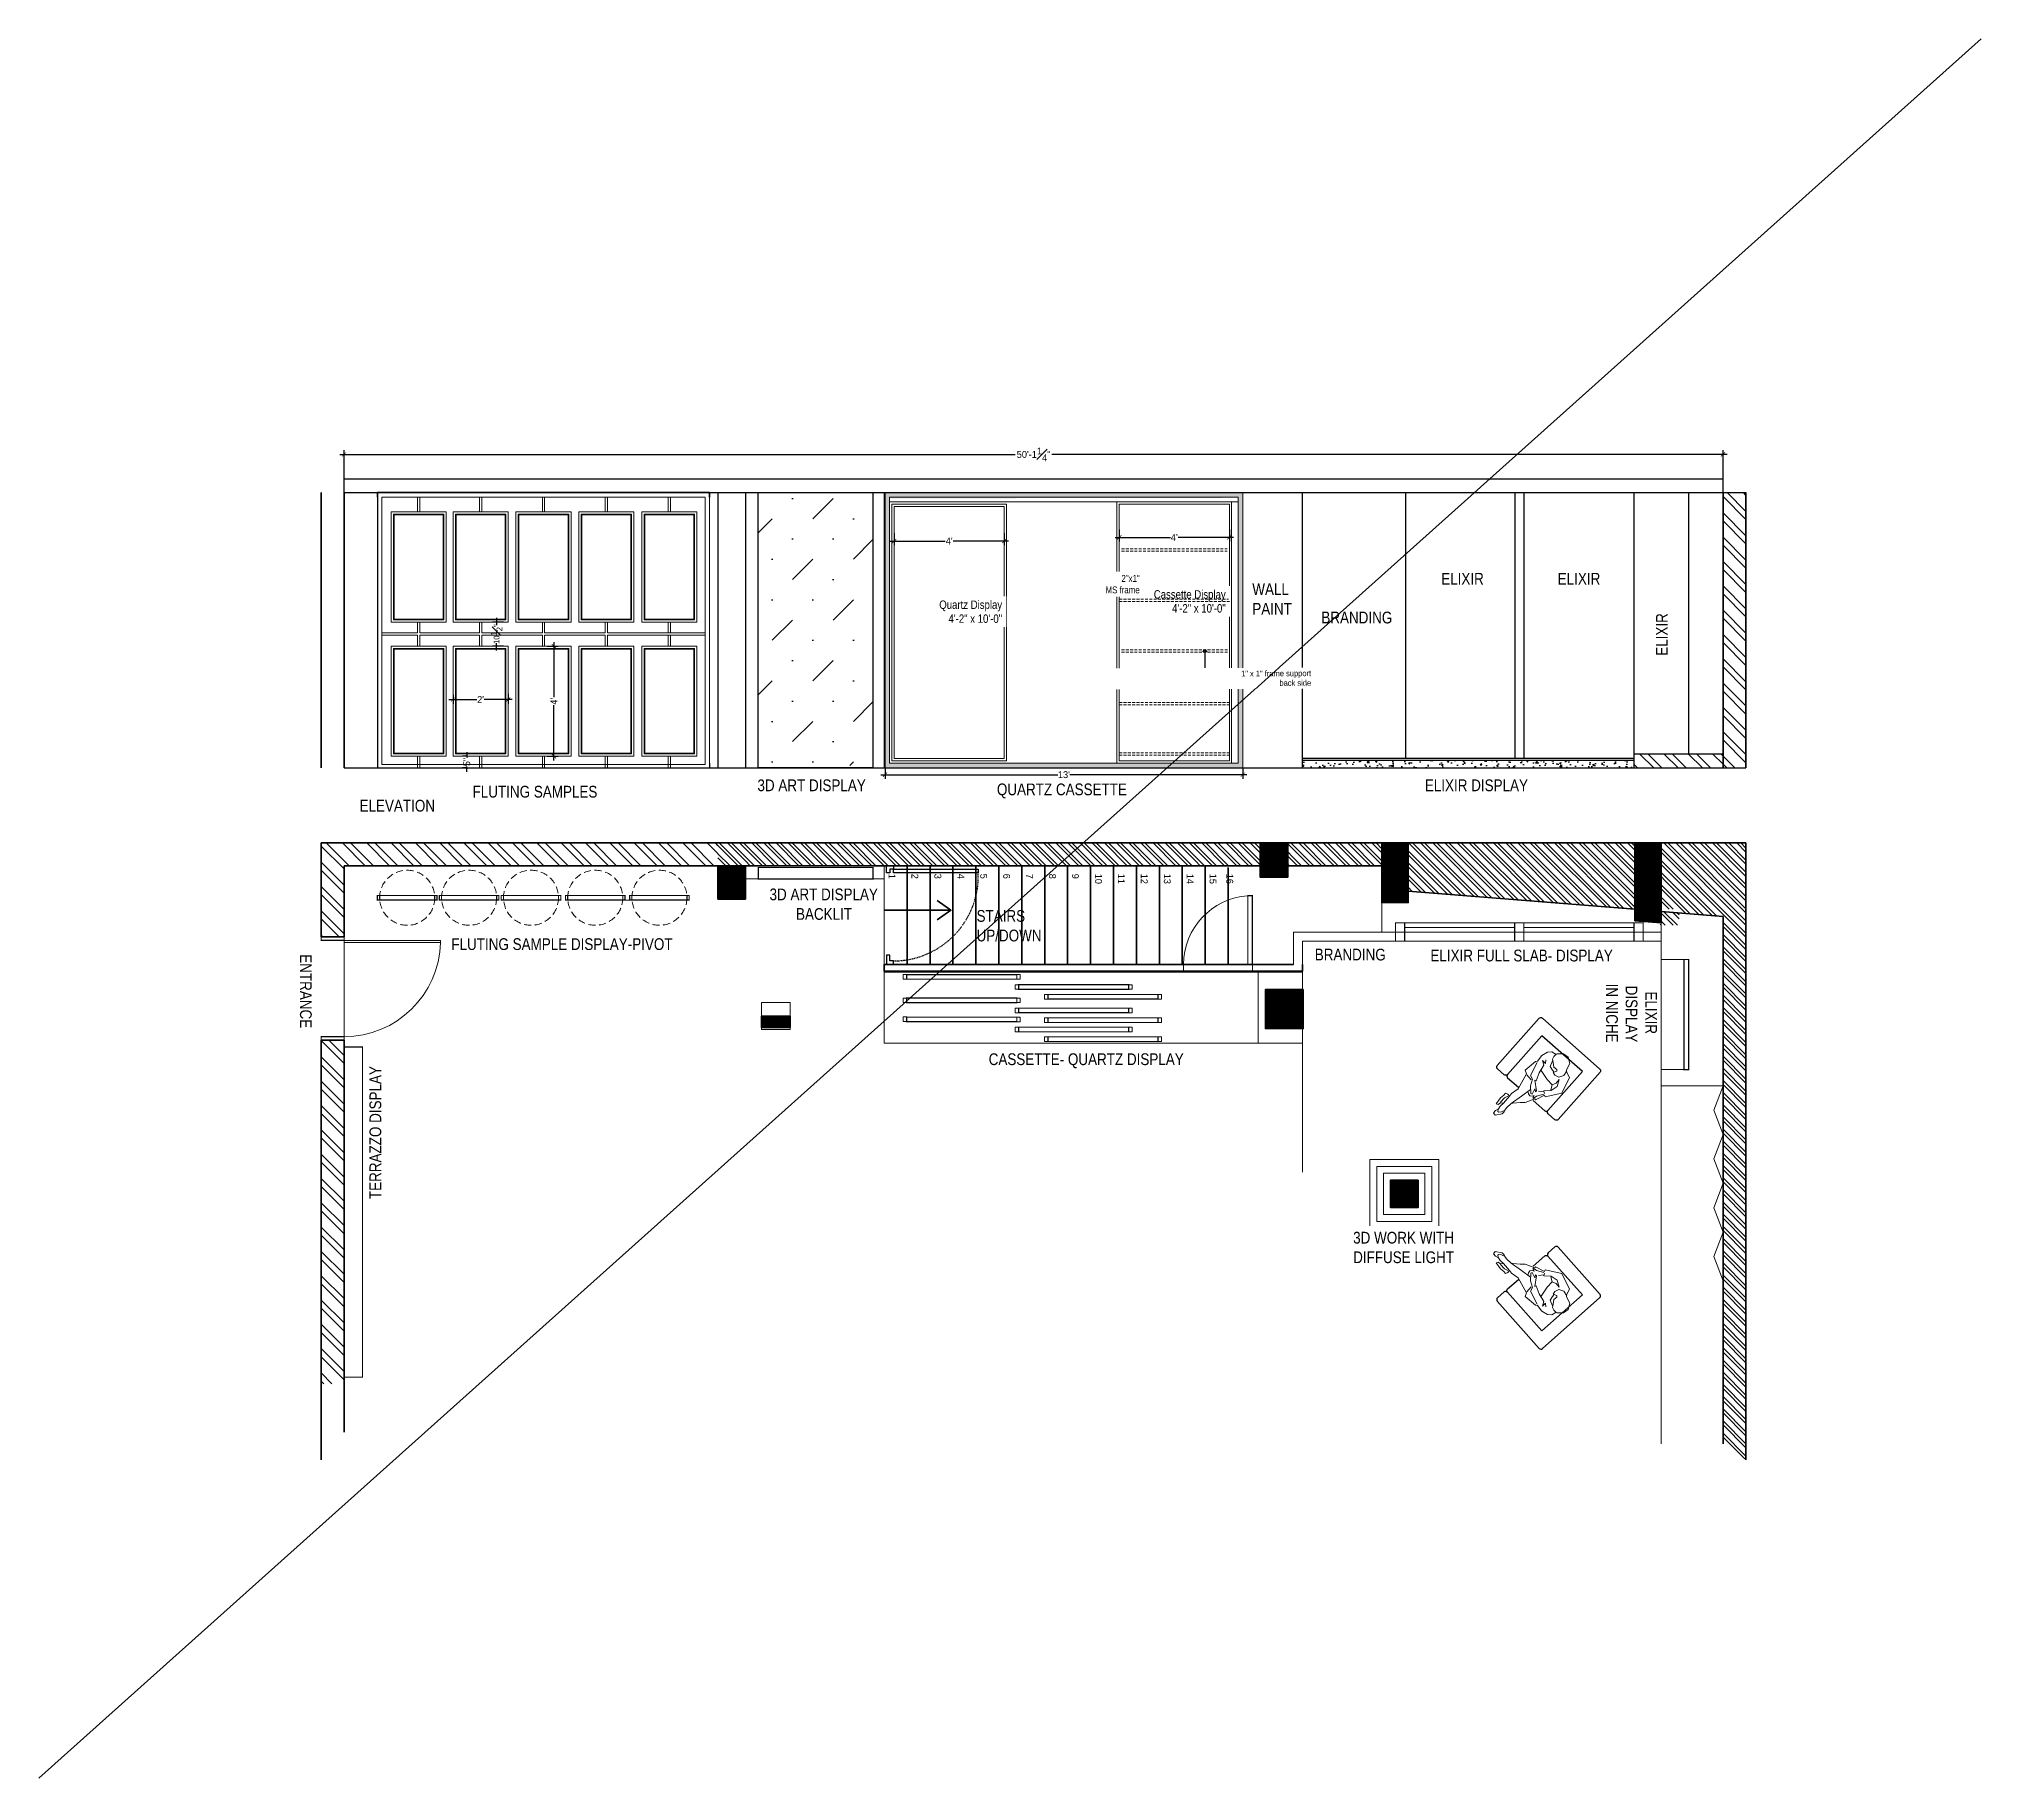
# Model space of a CAD drawing. Header units: inches. Extents: x -109431 to 29005, y -34715 to -1756.
# Drawn here: x -48730 to -47883, y -12367 to -11608 of the extents above; entities that cross this region are included whole.
import ezdxf
from ezdxf.lldxf.tags import DXFTag

# ---------------------------------------------------------------- set-up
doc = ezdxf.new("R2010")
doc.units = ezdxf.units.IN
doc.header["$LTSCALE"] = 0.05
doc.header["$MEASUREMENT"] = 0
doc.header["$PDMODE"] = 3
doc.header["$PDSIZE"] = -4
for name, pattern in [('A2-XREF-115_FURN$0$HIDDEN', [0.375, 0.25, -0.125]), ('ACAD_ISO03W100', [30, 12, -18]), ('DASHED2', [0.375, 0.25, -0.125])]:
    doc.linetypes.add(name, pattern=pattern)
doc.layers.get('Defpoints').update_dxf_attribs({"linetype": 'DASHED2'})
for name, color, linetype, lineweight in [('A-PEOPLE', 12, 'Continuous', 20), ('FURNITURE', 1, 'Continuous', 18), ('hatch', 7, 'Continuous', 25), ('WALL', 7, 'Continuous', 35)]:
    doc.layers.add(name, color=color, linetype=linetype, lineweight=lineweight)
for name, color, linetype in [('Column', 6, 'Continuous'), ('Dim', 4, 'Continuous'), ('Door', 3, 'Continuous'), ('Eleavtion', 11, 'Continuous'), ('Flooring Layout', 7, 'Continuous'), ('Furniture text & dimension', 7, 'Continuous'), ('text', 4, 'Continuous')]:
    doc.layers.add(name, color=color, linetype=linetype)
doc.styles.add('2MMOF1-4', font='ARIALN.TTF', dxfattribs={"height": 3.648})
doc.styles.add('4MMOF3-8', font='ARIALN.TTF', dxfattribs={"height": 5.12})
doc.styles.add('9-128OF1-4', font='ARIALN.TTF', dxfattribs={"height": 3.0792})
doc.styles.get("Standard").update_dxf_attribs({"font": 'stylu.ttf', "height": 6})
doc.styles.add('style2', font='stylu.ttf')
tags = doc.linetypes.add('A2-XREF-115_FURN$0$DASHED', pattern=[0.75, 0.5, -0.25]).pattern_tags.tags
tags[6:7] = [DXFTag(74, 4), DXFTag(75, 0), DXFTag(340, '0'), DXFTag(46, 1.0), DXFTag(50, 0.0), DXFTag(44, 0.0), DXFTag(45, 0.0)]
tags[4:5] = [DXFTag(74, 4), DXFTag(75, 0), DXFTag(340, '0'), DXFTag(46, 1.0), DXFTag(50, 0.0), DXFTag(44, 0.0), DXFTag(45, 0.0)]
doc.dimstyles.new('DIM 1-4', dxfattribs={"dimtxt": 3.0792, "dimasz": 1.82, "dimexe": 1.82, "dimexo": 0, "dimgap": 0.09, "dimtad": 0, "dimzin": 0, "dimdsep": 46, "dimlunit": 4, "dimtxsty": '9-128OF1-4', "dimblk": 'ARCHTICK', "dimcen": 1.8125, "dimdle": 1.82, "dimclrd": 8, "dimclre": 8, "dimadec": 0, "dimazin": 0, "dimtfac": 1, "dimtofl": 0, "dimtmove": 0, "dimatfit": 3, "dimldrblk": 'OPEN90', "dimfxl": 1, "dimtolj": 1, "dimtzin": 0, "dimlwd": -1, "dimarcsym": 0})
doc.dimstyles.new('STANDARD$0', dxfattribs={"dimscale": 0, "dimtxt": 4, "dimasz": 0.5, "dimexe": 0, "dimexo": 0, "dimgap": 0, "dimtad": 0, "dimzin": 0, "dimdsep": 46, "dimlunit": 4, "dimtxsty": 'Standard', "dimblk": 'ARCHTICK', "dimcen": 0.09375, "dimclrd": 256, "dimclre": 8, "dimclrt": 7, "dimadec": 0, "dimazin": 0, "dimtfac": 1, "dimtofl": 0, "dimtmove": 1, "dimatfit": 3, "dimldrblk": 'OBLIQUE', "dimfxl": 0.1875, "dimtolj": 1, "dimtzin": 0, "dimlwd": -1, "dimlwe": -1, "dimarcsym": 0})
pattern_1 = [(315, (-44216.4232, 72304.417), (2.65165043, 2.65165043), []), (315, (-44216.4232, 72302.6493), (2.65165043, 2.65165043), [])]
pattern_2 = [(315, (6236.23921, 0), (0.08838834765, 0.08838834765), [])]
pattern_3 = [(315, (-44216.42323, 72304.41709), (0.08838834765, 0.08838834765), [])]

msp = doc.modelspace()

# ---------------------------------------------------------------- texts
at = {"layer": 'Dim', "ltscale": 0.25, "char_height": 3, "attachment_point": 1, "rotation": 270}
for s, insert in [('1 ', (-48356.57379, -11972.32825)), ('2 ', (-48346.57379, -11972.32825)), ('3 ', (-48336.57379, -11972.32825)), ('4 ', (-48326.51777, -11972.32825)), ('5 ', (-48316.57379, -11972.32825)), ('6 ', (-48306.57379, -11972.32825)), ('7 ', (-48296.57379, -11972.32825)), ('8 ', (-48286.57379, -11972.32825)), ('9 ', (-48276.57379, -11972.32825)), ('10 ', (-48266.51777, -11972.32825)), ('11 ', (-48256.57379, -11972.32825)), ('12 ', (-48246.57379, -11972.32825)), ('13 ', (-48236.51777, -11972.32825)), ('14 ', (-48226.57379, -11972.32825)), ('15', (-48216.57379, -11972.32825)), ('16', (-48209.2851, -11972.32825))]:
    msp.add_mtext_dynamic_manual_height_columns(s, width=44, gutter_width=1, heights=[0], dxfattribs=dict(at, insert=insert))
at = {"layer": 'text', "ltscale": 50, "char_height": 5.12, "attachment_point": 4, "style": '4MMOF3-8'}
for s, insert in [('WALL\\PPAINT', (-48200.95366, -11852.52808)), ('ELIXIR', (-48118.58874, -11843.69693)), ('ELIXIR', (-48067.76881, -11843.69693)), ('BRANDING', (-48170.83888, -11860.64054)), ('3D ART DISPLAY', (-48416.73953, -11933.81288)), ('QUARTZ CASSETTE ', (-48312.31926, -11936.25276)), ('ELIXIR DISPLAY', (-48125.71454, -11933.81288)), ('ELEVATION', (-48590.24732, -11942.69304)), ('FLUTING SAMPLES', (-48540.95704, -11936.59657)), ('FLUTING SAMPLE DISPLAY-PIVOT', (-48550.20941, -12003.06899)), ('ELIXIR FULL SLAB- DISPLAY', (-48123.2923, -12008.04385)), ('CASSETTE- QUARTZ DISPLAY', (-48315.89064, -12053.92368))]:
    msp.add_mtext_dynamic_manual_height_columns(s, width=127.679357, gutter_width=15.396, heights=[0], dxfattribs=dict(at, insert=insert))
at = {"layer": 'text', "ltscale": 50, "insert": (-48022.35013, -11877.30158), "char_height": 5.12, "attachment_point": 4, "rotation": 90, "style": '4MMOF3-8'}
msp.add_mtext_dynamic_manual_height_columns('ELIXIR', width=127.679357, gutter_width=15.396, heights=[0], dxfattribs=at)
at = {"layer": 'text', "ltscale": 50, "char_height": 5.12, "width": 66.2810962, "attachment_point": 4, "style": '4MMOF3-8'}
for s, insert in [('\\pi9.65176;3D ART DISPLAY \\P\\pi21.18922;BACKLIT', (-48421.11276, -11985.64795)), ('STAIRS\\PUP/DOWN', (-48321.19237, -11995.0461))]:
    msp.add_mtext(s, dxfattribs=dict(at, insert=insert))
at = {"layer": 'text', "ltscale": 50, "char_height": 5.12, "attachment_point": 4, "style": '4MMOF3-8'}
for s, insert, width, rotation in [('\\pi43.54286;ELIXIR\\P\\pi39.38155; DISPLAY \\P\\pi40.12894;IN NICHE', (-48035.61154, -11980.1279), 105.1209635, 270), ('TERRAZZO DISPLAY', (-48583.30944, -12114.22274), 66.2810962, 90)]:
    msp.add_mtext(s, dxfattribs=dict(at, insert=insert, width=width, rotation=rotation))

# ---------------------------------------------------------------- blocks, each defined once
blk = doc.blocks.new('_ArchTick')
at = {"color": 0, "const_width": 0.15}
blk.add_lwpolyline([(-0.5, -0.5), (0.5, 0.5)], dxfattribs=at)
blk = doc.blocks.new('A$C9f012d1b')
at = {"layer": 'A-PEOPLE', "color": 1, "lineweight": 0}
blk.add_lwpolyline([(736, 178), (755, 204), (786, 212), (795, 233), (715, 244), (669, 233), (639, 235), (631, 208), (637, 180), (597, 183), (509, 162), (437, 176), (326, 204), (305, 239), (156, 220), (137, 204), (59, 210), (-10, 187), (-44, 153), (-53, 99), (-65, 96), (-111, 42), (-120, -21), (-78, -82), (0, -99), (15, -116), (40, -183), (227, -232), (378, -120), (370, -103), (473, -63), (471, -51), (572, 4), (610, 46), (667, 101), (683, 113), (755, 119), (784, 115), (805, 109), (837, 111), (900, 159), (892, 191), (858, 191), (822, 178), (786, 183)], close=True, dxfattribs=at)
for points in [[(4, -108), (65, -120), (116, -91), (128, -40), (118, -7), (80, -30), (67, -19), (67, 25), (36, 65), (11, 94), (-19, 103), (-44, 101)], [(25, 82), (90, 61), (105, 14), (107, -11)], [(69, 145), (101, 122), (95, 168), (126, 122), (225, 105), (313, 71), (318, 86), (395, -5), (408, -2), (387, 23), (452, 6), (458, 23), (395, 80), (326, 115), (309, 157), (151, 197)], [(189, 107), (221, -11), (229, -91), (185, -110), (132, -110), (204, -145), (282, -122), (339, -68), (355, -91)], [(330, 193), (343, 120)], [(465, 56), (477, 40), (484, 12), (467, -9), (450, -21), (477, -26), (482, -34), (437, -45), (368, -91)], [(427, 54), (547, 82), (683, 113)], [(637, 180), (736, 178)], [(646, 193), (686, 210), (749, 210)], [(829, 174), (847, 164), (847, 151), (824, 132), (784, 111)], [(229, -91), (280, -118)], [(345, -74), (381, -23)]]:
    blk.add_lwpolyline(points, dxfattribs=at)
blk = doc.blocks.new('*D405')
at = {"layer": 'Defpoints', "color": 0, "ltscale": 50, "transparency": 16777216}
for p in [(-48549.47, -11894.35), (-48525.47, -11893.85), (-48525.47, -11896.35)]:
    blk.add_point(p, dxfattribs=at)
at = {"layer": 'Furniture text & dimension', "color": 8, "ltscale": 50, "transparency": 16777216}
for p, q in [((-48551.29, -11896.35), (-48539.04, -11896.35)), ((-48523.65, -11896.35), (-48535.9, -11896.35))]:
    blk.add_line(p, q, dxfattribs=at)
at = {"layer": 'Furniture text & dimension', "color": 8, "lineweight": -2, "ltscale": 50, "transparency": 16777216}
for p, q in [((-48549.47, -11894.35), (-48549.47, -11898.17)), ((-48525.47, -11893.85), (-48525.47, -11898.17))]:
    blk.add_line(p, q, dxfattribs=at)
at = {"layer": 'Furniture text & dimension', "color": 8, "ltscale": 50, "transparency": 16777216, "xscale": 1.82, "yscale": 1.82, "zscale": 1.82, "rotation": 180}
blk.add_blockref('_ArchTick', (-48549.47, -11896.35), dxfattribs=at)
at = {"layer": 'Furniture text & dimension', "color": 8, "ltscale": 50, "transparency": 16777216, "xscale": 1.82, "yscale": 1.82, "zscale": 1.82}
blk.add_blockref('_ArchTick', (-48525.47, -11896.35), dxfattribs=at)
at = {"layer": 'Furniture text & dimension', "color": 0, "lineweight": 15, "ltscale": 50, "transparency": 16777216, "insert": (-48537.47, -11896.35), "char_height": 3, "attachment_point": 5, "style": 'style2'}
blk.add_mtext("\\A1;2'", dxfattribs=at)
blk = doc.blocks.new('_Open90')
at = {"color": 0, "linetype": 'ByBlock', "lineweight": -2}
for p, q in [((0, 0), (-1, 0)), ((-0.5, 0.5), (0, 0)), ((0, 0), (-0.5, -0.5))]:
    blk.add_line(p, q, dxfattribs=at)
blk = doc.blocks.new('*D406')
at = {"layer": 'Defpoints', "color": 0, "ltscale": 50, "transparency": 16777216}
for p in [(-48527.49, -11862.57), (-48530.49, -11873.12), (-48527.49, -11873.12)]:
    blk.add_point(p, dxfattribs=at)
at = {"layer": 'Furniture text & dimension', "color": 8, "lineweight": -2, "ltscale": 50, "transparency": 16777216}
for p, q in [((-48527.49, -11862.57), (-48532.31, -11862.57)), ((-48527.49, -11873.12), (-48532.31, -11873.12))]:
    blk.add_line(p, q, dxfattribs=at)
at = {"layer": 'Furniture text & dimension', "color": 8, "ltscale": 50, "transparency": 16777216}
for p, q in [((-48530.49, -11860.75), (-48530.49, -11863.89)), ((-48530.49, -11874.94), (-48530.49, -11871.8))]:
    blk.add_line(p, q, dxfattribs=at)
at = {"layer": 'Furniture text & dimension', "color": 8, "ltscale": 50, "transparency": 16777216, "xscale": 0.5, "yscale": 0.5, "zscale": 0.5}
for p, rotation in [((-48530.49, -11862.57), 90), ((-48530.49, -11873.12), 270)]:
    blk.add_blockref('_ArchTick', p, dxfattribs=dict(at, rotation=rotation))
at = {"layer": 'Furniture text & dimension', "color": 0, "lineweight": 15, "ltscale": 50, "transparency": 16777216, "insert": (-48530.49, -11867.85), "char_height": 3, "attachment_point": 5, "rotation": 90, "style": 'style2'}
blk.add_mtext('\\A1;{\\H0.83333x;10{\\H1x;\\S1#2;}"}', dxfattribs=at)
blk = doc.blocks.new('*D407')
at = {"layer": 'Defpoints', "color": 0, "ltscale": 50, "transparency": 16777216}
for p in [(-48508.49, -11873.12), (-48508.49, -11921.12), (-48505.49, -11921.12)]:
    blk.add_point(p, dxfattribs=at)
at = {"layer": 'Furniture text & dimension', "color": 8, "lineweight": -2, "ltscale": 50, "transparency": 16777216}
for p, q in [((-48508.49, -11873.12), (-48503.67, -11873.12)), ((-48508.49, -11921.12), (-48503.67, -11921.12))]:
    blk.add_line(p, q, dxfattribs=at)
at = {"layer": 'Furniture text & dimension', "color": 8, "ltscale": 50, "transparency": 16777216}
for p, q in [((-48505.49, -11871.3), (-48505.49, -11895.4)), ((-48505.49, -11922.94), (-48505.49, -11898.83))]:
    blk.add_line(p, q, dxfattribs=at)
at = {"layer": 'Furniture text & dimension', "color": 8, "ltscale": 50, "transparency": 16777216, "xscale": 1.82, "yscale": 1.82, "zscale": 1.82}
for p, rotation in [((-48505.49, -11873.12), 90), ((-48505.49, -11921.12), 270)]:
    blk.add_blockref('_ArchTick', p, dxfattribs=dict(at, rotation=rotation))
at = {"layer": 'Furniture text & dimension', "color": 0, "lineweight": 15, "ltscale": 50, "transparency": 16777216, "insert": (-48505.49, -11897.12), "char_height": 3, "attachment_point": 5, "rotation": 90, "style": 'style2'}
blk.add_mtext("\\A1;4'", dxfattribs=at)
blk = doc.blocks.new('*D408')
at = {"layer": 'Defpoints', "color": 0, "ltscale": 50, "transparency": 16777216}
for p in [(-48543.49, -11921.12), (-48543.49, -11926.1), (-48543.49, -11926.1)]:
    blk.add_point(p, dxfattribs=at)
at = {"layer": 'Furniture text & dimension', "color": 8, "lineweight": -2, "ltscale": 50, "transparency": 16777216}
for p, q in [((-48543.49, -11921.12), (-48545.31, -11921.12)), ((-48543.49, -11926.1), (-48545.31, -11926.1))]:
    blk.add_line(p, q, dxfattribs=at)
at = {"layer": 'Furniture text & dimension', "color": 8, "ltscale": 50, "transparency": 16777216}
for p, q in [((-48543.49, -11919.3), (-48543.49, -11921.71)), ((-48543.49, -11927.92), (-48543.49, -11925.5))]:
    blk.add_line(p, q, dxfattribs=at)
for p, rotation in [((-48543.49, -11921.12), 90), ((-48543.49, -11926.1), 270)]:
    blk.add_blockref('_ArchTick', p, dxfattribs=dict(at, rotation=rotation))
at = {"layer": 'Furniture text & dimension', "color": 0, "lineweight": 15, "ltscale": 50, "transparency": 16777216, "insert": (-48543.49, -11923.61), "char_height": 3, "attachment_point": 5, "rotation": 90, "style": 'style2'}
blk.add_mtext('\\A1;5"', dxfattribs=at)
blk = doc.blocks.new('*D410')
at = {"layer": 'Defpoints', "color": 0, "ltscale": 50, "transparency": 16777216}
for p in [(-48357.11, -11823.76), (-48357.11, -11827.26), (-48309.11, -11823.76)]:
    blk.add_point(p, dxfattribs=at)
at = {"layer": 'Furniture text & dimension', "color": 8, "ltscale": 50, "transparency": 16777216}
for p, q in [((-48358.93, -11827.26), (-48334.83, -11827.26)), ((-48307.29, -11827.26), (-48331.39, -11827.26))]:
    blk.add_line(p, q, dxfattribs=at)
at = {"layer": 'Furniture text & dimension', "color": 8, "lineweight": -2, "ltscale": 50, "transparency": 16777216}
for p, q in [((-48357.11, -11823.76), (-48357.11, -11829.08)), ((-48309.11, -11823.76), (-48309.11, -11829.08))]:
    blk.add_line(p, q, dxfattribs=at)
at = {"layer": 'Furniture text & dimension', "color": 8, "ltscale": 50, "transparency": 16777216, "xscale": 1.82, "yscale": 1.82, "zscale": 1.82, "rotation": 180}
blk.add_blockref('_ArchTick', (-48357.11, -11827.26), dxfattribs=at)
at = {"layer": 'Furniture text & dimension', "color": 8, "ltscale": 50, "transparency": 16777216, "xscale": 1.82, "yscale": 1.82, "zscale": 1.82}
blk.add_blockref('_ArchTick', (-48309.11, -11827.26), dxfattribs=at)
at = {"layer": 'Furniture text & dimension', "color": 0, "lineweight": 15, "ltscale": 50, "transparency": 16777216, "insert": (-48333.11, -11827.26), "char_height": 3, "attachment_point": 5, "style": 'style2'}
blk.add_mtext("\\A1;4'", dxfattribs=at)
blk = doc.blocks.new('*D409')
at = {"layer": 'Defpoints', "color": 0, "ltscale": 50, "transparency": 16777216}
for p in [(-48258.96, -11822.17), (-48210.96, -11822.17), (-48258.96, -11825.67)]:
    blk.add_point(p, dxfattribs=at)
at = {"layer": 'Furniture text & dimension', "color": 8, "lineweight": -2, "ltscale": 50, "transparency": 16777216}
for p, q in [((-48258.96, -11822.17), (-48258.96, -11827.49)), ((-48210.96, -11822.17), (-48210.96, -11827.49))]:
    blk.add_line(p, q, dxfattribs=at)
at = {"layer": 'Furniture text & dimension', "color": 8, "ltscale": 50, "transparency": 16777216}
for p, q in [((-48260.78, -11825.67), (-48236.68, -11825.67)), ((-48209.14, -11825.67), (-48233.24, -11825.67))]:
    blk.add_line(p, q, dxfattribs=at)
at = {"layer": 'Furniture text & dimension', "color": 8, "ltscale": 50, "transparency": 16777216, "xscale": 1.82, "yscale": 1.82, "zscale": 1.82, "rotation": 180}
blk.add_blockref('_ArchTick', (-48258.96, -11825.67), dxfattribs=at)
at = {"layer": 'Furniture text & dimension', "color": 8, "ltscale": 50, "transparency": 16777216, "xscale": 1.82, "yscale": 1.82, "zscale": 1.82}
blk.add_blockref('_ArchTick', (-48210.96, -11825.67), dxfattribs=at)
at = {"layer": 'Furniture text & dimension', "color": 0, "lineweight": 15, "ltscale": 50, "transparency": 16777216, "insert": (-48234.96, -11825.67), "char_height": 3, "attachment_point": 5, "style": 'style2'}
blk.add_mtext("\\A1;4'", dxfattribs=at)
blk = doc.blocks.new('*D411')
at = {"layer": 'Defpoints', "color": 0, "ltscale": 50, "transparency": 16777216}
for p in [(-48361.11, -11926.15), (-48361.11, -11929.15), (-48205.11, -11926.15)]:
    blk.add_point(p, dxfattribs=at)
at = {"layer": 'Furniture text & dimension', "color": 8, "ltscale": 50, "transparency": 16777216}
for p, q in [((-48362.93, -11929.15), (-48285.73, -11929.15)), ((-48203.29, -11929.15), (-48280.49, -11929.15))]:
    blk.add_line(p, q, dxfattribs=at)
at = {"layer": 'Furniture text & dimension', "color": 8, "lineweight": -2, "ltscale": 50, "transparency": 16777216}
for p, q in [((-48361.11, -11926.15), (-48361.11, -11930.97)), ((-48205.11, -11926.15), (-48205.11, -11930.97))]:
    blk.add_line(p, q, dxfattribs=at)
at = {"layer": 'Furniture text & dimension', "color": 8, "ltscale": 50, "transparency": 16777216, "xscale": 1.82, "yscale": 1.82, "zscale": 1.82, "rotation": 180}
blk.add_blockref('_ArchTick', (-48361.11, -11929.15), dxfattribs=at)
at = {"layer": 'Furniture text & dimension', "color": 8, "ltscale": 50, "transparency": 16777216, "xscale": 1.82, "yscale": 1.82, "zscale": 1.82}
blk.add_blockref('_ArchTick', (-48205.11, -11929.15), dxfattribs=at)
at = {"layer": 'Furniture text & dimension', "color": 0, "lineweight": 15, "ltscale": 50, "transparency": 16777216, "insert": (-48283.11, -11929.15), "char_height": 3, "attachment_point": 5, "style": 'style2'}
blk.add_mtext("\\A1;13'", dxfattribs=at)
blk = doc.blocks.new('*D414')
at = {"layer": 'Defpoints', "color": 0, "ltscale": 50, "transparency": 16777216}
for p in [(-47995.68, -11789.46), (-47995.68, -11806.15), (-48596.98, -11820.44)]:
    blk.add_point(p, dxfattribs=at)
at = {"layer": 'Furniture text & dimension', "color": 8, "ltscale": 50, "transparency": 16777216}
for p, q in [((-48598.8, -11789.46), (-48304.35, -11789.46)), ((-47993.86, -11789.46), (-48288.3, -11789.46))]:
    blk.add_line(p, q, dxfattribs=at)
at = {"layer": 'Furniture text & dimension', "color": 8, "lineweight": -2, "ltscale": 50, "transparency": 16777216}
for p, q in [((-48596.98, -11820.44), (-48596.98, -11787.64)), ((-47995.68, -11806.15), (-47995.68, -11787.64))]:
    blk.add_line(p, q, dxfattribs=at)
at = {"layer": 'Furniture text & dimension', "color": 8, "ltscale": 50, "transparency": 16777216, "xscale": 1.82, "yscale": 1.82, "zscale": 1.82, "rotation": 180}
blk.add_blockref('_ArchTick', (-48596.98, -11789.46), dxfattribs=at)
at = {"layer": 'Furniture text & dimension', "color": 8, "ltscale": 50, "transparency": 16777216, "xscale": 1.82, "yscale": 1.82, "zscale": 1.82}
blk.add_blockref('_ArchTick', (-47995.68, -11789.46), dxfattribs=at)
at = {"layer": 'Furniture text & dimension', "color": 0, "lineweight": 15, "ltscale": 50, "transparency": 16777216, "insert": (-48296.33, -11789.46), "char_height": 3, "attachment_point": 5, "style": 'style2'}
blk.add_mtext('\\A1;50\'-1{\\H1x;\\S1#4;}"', dxfattribs=at)

# ---------------------------------------------------------------- dimensions: what is measured, and where the dimension line sits
at = {"layer": 'Furniture text & dimension', "lineweight": 15, "ltscale": 50}
for base, p1, p2, picture, middle in [((-47995.6794, -11789.45544), (-48596.9757, -11820.44143), (-47995.6794, -11806.14599), '*D414', (-48296.32755, -11789.45544)), ((-48525.46866, -11896.34562), (-48549.46866, -11894.34562), (-48525.46866, -11893.84562), '*D405', (-48537.46866, -11896.34562))]:
    dim = msp.add_linear_dim(base=base, p1=p1, p2=p2, dimstyle='DIM 1-4', override={"dimtxt": 3, "dimdec": 3, "dimtxsty": 'style2', "dimtdec": 3, "dimtmove": 1, "dimfxl": 0, "dimfrac": 1, "dimarcsym": 1}, dxfattribs=at)
    dim.commit()
    dim.dimension.update_dxf_attribs({"geometry": picture, "text_midpoint": middle})
for base, p1, p2, angle, override, picture, middle in [((-48258.95972, -11825.66739), (-48210.95972, -11822.16739), (-48258.95972, -11822.16739), 180, {"dimtxt": 3, "dimdec": 3, "dimtxsty": 'style2', "dimtdec": 3, "dimtmove": 1, "dimfxl": 0, "dimfrac": 1, "dimarcsym": 1}, '*D409', (-48234.95972, -11825.66739)), ((-48357.10872, -11827.2555), (-48309.10872, -11823.7555), (-48357.10872, -11823.7555), 180, {"dimtxt": 3, "dimdec": 3, "dimtxsty": 'style2', "dimtdec": 3, "dimtmove": 1, "dimfxl": 0, "dimfrac": 1, "dimarcsym": 1}, '*D410', (-48333.10872, -11827.2555)), ((-48505.4939, -11921.11702), (-48508.4939, -11873.11702), (-48508.4939, -11921.11702), 90, {"dimtxt": 3, "dimdec": 3, "dimtxsty": 'style2', "dimtdec": 3, "dimtmove": 1, "dimfxl": 0, "dimfrac": 1, "dimarcsym": 1}, '*D407', (-48505.4939, -11897.11702)), ((-48543.4939, -11926.09562), (-48543.4939, -11921.11702), (-48543.4939, -11926.09562), 90, {"dimtxt": 3, "dimasz": 1, "dimdec": 3, "dimtxsty": 'style2', "dimtdec": 3, "dimtmove": 1, "dimfxl": 0, "dimfrac": 1, "dimarcsym": 1}, '*D408', (-48543.4939, -11923.60632)), ((-48361.10872, -11929.14599), (-48205.10872, -11926.14599), (-48361.10872, -11926.14599), 180, {"dimtxt": 3, "dimdec": 3, "dimtxsty": 'style2', "dimtdec": 3, "dimtmove": 1, "dimfxl": 0, "dimfrac": 1, "dimarcsym": 1}, '*D411', (-48283.10872, -11929.14599))]:
    dim = msp.add_linear_dim(base=base, p1=p1, p2=p2, angle=angle, dimstyle='DIM 1-4', override=override, dxfattribs=at)
    dim.commit()
    dim.dimension.update_dxf_attribs({"geometry": picture, "text_midpoint": middle})
dim = msp.add_linear_dim(base=(-48530.49063, -11873.11702), p1=(-48527.4939, -11862.57422), p2=(-48527.4939, -11873.11702), angle=90, text='{\\H0.83333x;<>}', dimstyle='DIM 1-4', override={"dimtxt": 3, "dimasz": 0.5, "dimdec": 3, "dimtxsty": 'style2', "dimtdec": 3, "dimtmove": 1, "dimfxl": 0, "dimfrac": 1, "dimarcsym": 1}, dxfattribs=at)
dim.commit()
dim.dimension.update_dxf_attribs({"geometry": '*D406', "text_midpoint": (-48530.49063, -11867.84562)})

# ---------------------------------------------------------------- hatches: boundary and pattern name
at = {"layer": 'Column', "ltscale": 0.25}
h = msp.add_hatch(dxfattribs=at)
h.set_pattern_fill('ANSI31', color=1, angle=270)
h.set_pattern_definition(pattern_3)
h.paths.add_polyline_path([(-48185.4757, -11973.88316), (-48185.4757, -11958.88316), (-48197.4757, -11958.88316), (-48197.4757, -11973.88316)])
h = msp.add_hatch(dxfattribs=at)
h.set_pattern_fill('ANSI31', color=1, angle=270)
h.set_pattern_definition(pattern_3)
h.paths.add_polyline_path([(-48132.9757, -11984.88316), (-48132.9757, -11958.88316), (-48144.4757, -11958.88316), (-48144.4757, -11984.88316)])
h = msp.add_hatch(dxfattribs=at)
h.set_pattern_fill('ANSI31', color=1, angle=270)
h.set_pattern_definition(pattern_3)
h.paths.add_polyline_path([(-48022.6794, -11993.76919), (-48022.6794, -11958.88316), (-48034.1794, -11958.88316), (-48034.1794, -11992.84269)])
h = msp.add_hatch(dxfattribs=at)
h.set_pattern_fill('ANSI31', color=1, angle=270)
h.set_pattern_definition(pattern_2)
h.paths.add_polyline_path([(-48421.9757, -11983.38316), (-48421.9757, -11968.88316), (-48433.9757, -11968.88316), (-48433.9757, -11983.38316)])
h = msp.add_hatch(dxfattribs=at)
h.set_pattern_fill('ANSI31', color=1, angle=270)
h.set_pattern_definition(pattern_2)
h.paths.add_polyline_path([(-48181.47573, -12039.88316), (-48181.4757, -12032.88316), (-48195.2257, -12032.88316), (-48195.2257, -12039.88316)])
h.paths.add_polyline_path([(-48178.7257, -12039.88316), (-48178.7257, -12032.88316), (-48181.4757, -12032.88316), (-48181.47573, -12039.88316)])
h.paths.add_polyline_path([(-48181.4757, -12032.88316), (-48178.7257, -12032.88316), (-48178.7257, -12022.88316), (-48195.2257, -12022.88316), (-48195.2257, -12032.88316)])
h = msp.add_hatch(dxfattribs=at)
h.set_pattern_fill('ANSI31', color=1, angle=270)
h.set_pattern_definition(pattern_2)
h.paths.add_polyline_path([(-48402.4757, -12039.38316), (-48402.4757, -12034.38316), (-48414.9757, -12034.38316), (-48414.9757, -12039.38316)])
h = msp.add_hatch(dxfattribs=at)
h.set_pattern_fill('ANSI31', color=1, angle=270)
h.set_pattern_definition(pattern_2)
h.paths.add_polyline_path([(-48132.97892, -12117.94444), (-48132.97892, -12105.94444), (-48140.6794, -12105.94444), (-48140.6794, -12117.94444)])
h.paths.add_polyline_path([(-48128.6794, -12117.94444), (-48128.6794, -12106.94444), (-48132.97892, -12106.94444), (-48132.97892, -12117.94444)])
h.paths.add_polyline_path([(-48128.6794, -12106.94444), (-48128.6794, -12105.94444), (-48132.97892, -12105.94444), (-48132.97892, -12106.94444)])
at = {"layer": 'Flooring Layout', "ltscale": 50, "true_color": 0x939598}
h = msp.add_hatch(dxfattribs=at)
h.set_pattern_fill('MUDST', color=252, scale=50, angle=45)
h.paths.add_polyline_path([(-48366.37451, -11806.14599), (-48416.37451, -11806.14599), (-48416.37451, -11925.14599), (-48366.37451, -11925.14599)])
at = {"layer": 'Flooring Layout', "ltscale": 50}
h = msp.add_hatch(dxfattribs=at)
h.set_pattern_fill('AR-CONC', color=256)
h.set_pattern_definition([(50, (0, 0), (7.1726018, -0.62752135), [0.75, -8.25]), (355, (0, 0), (-1.3875133, 7.5219213), [0.6, -6.6]), (100.451444, (0.598, -0.052), (5.7850885, 6.8943999), [0.6374019, -7.0114211]), (46.1842, (0, 2), (10.6724133, -1.6551928), [1.125, -12.375]), (96.635635, (0.889, 1.862), (9.3466195, 9.741186), [0.9561034, -10.5171376]), (351.184164, (0, 2), (9.3466195, 9.741186), [0.9, -9.9]), (21, (1, 1.5), (5.9690705, -4.0261889), [0.75, -8.25]), (326, (1, 1.5), (2.4331533, 7.2515005), [0.6, -6.6]), (71.451445, (1.4974, 1.1645), (8.4022238, 3.2253115), [0.6374019, -7.0114211]), (37.5, (0, 0), (0.12159855, 3.32893854), [0, -6.52, 0, -6.7, 0, -6.625]), (7.5, (0, 0), (2.63069537, 3.94411712), [0, -3.82, 0, -6.37, 0, -2.525]), (327.5, (-2.23, 0), (5.33822436, -0.22554872), [0, -2.5, 0, -7.8, 0, -10.35]), (317.5, (-3.23, 0), (5.8318617, 1.00104982), [0, -3.25, 0, -5.18, 0, -7.35])])
h.paths.add_polyline_path([(-48034.53866, -11926.14599), (-48034.53866, -11922.89599), (-48179.04045, -11922.89599), (-48179.04045, -11926.14599)])
at = {"layer": 'FURNITURE', "ltscale": 50, "true_color": 0xf26722}
h = msp.add_hatch(color=30, dxfattribs=at)
h.dxf.hatch_style = 1
h.paths.add_polyline_path([(-48361.10872, -11806.14599), (-48205.10872, -11806.14599), (-48205.10872, -11926.14599), (-48361.10872, -11926.14599)])
h.paths.add_polyline_path([(-48207.10872, -11808.39206), (-48359.10872, -11808.63812), (-48359.10872, -11924.14599), (-48207.10872, -11923.89993)], flags=16)
at = {"layer": 'hatch', "ltscale": 0.25}
h = msp.add_hatch(dxfattribs=at)
h.set_pattern_fill('ANSI32', color=8, scale=20, angle=270)
h.paths.add_polyline_path([(-47985.6794, -11806.14599), (-47995.6794, -11806.14599), (-47995.6794, -11926.14599), (-47985.6794, -11926.14599)])
h = msp.add_hatch(dxfattribs=at)
h.set_pattern_fill('ANSI32', color=8, scale=20, angle=270)
h.paths.add_polyline_path([(-47995.6794, -11920.14599), (-48034.53866, -11920.14599), (-48034.53866, -11926.14599), (-47995.6794, -11926.14599)])
h = msp.add_hatch(dxfattribs=at)
h.set_pattern_fill('ANSI32', color=8, scale=20, angle=270)
h.paths.add_polyline_path([(-48433.9757, -11968.88316), (-48433.9757, -11958.88316), (-48606.9757, -11958.88316), (-48606.9757, -11999.88316), (-48596.9757, -11999.88316), (-48596.9757, -11968.88316)])
h = msp.add_hatch(dxfattribs=at)
h.set_pattern_fill('ANSI32', color=8, scale=10, angle=270)
h.set_pattern_definition(pattern_1)
h.paths.add_polyline_path([(-48421.9757, -11968.88316), (-48421.9757, -11958.88316), (-48433.9757, -11958.88316), (-48433.9757, -11968.88316)])
h = msp.add_hatch(dxfattribs=at)
h.set_pattern_fill('ANSI32', color=8, scale=10, angle=270)
h.set_pattern_definition(pattern_1)
h.paths.add_polyline_path([(-48225.76563, -11968.88316), (-48225.76563, -11958.88316), (-48361.4757, -11958.88316), (-48402.9757, -11958.88316), (-48421.9757, -11958.88316), (-48421.9757, -11968.88316), (-48402.9757, -11968.88316), (-48361.4757, -11968.88316)])
h = msp.add_hatch(dxfattribs=at)
h.set_pattern_fill('ANSI32', color=8, scale=10, angle=270)
h.set_pattern_definition(pattern_1)
h.paths.add_polyline_path([(-48185.4757, -11973.88316), (-48185.4757, -11968.88316), (-48144.4757, -11968.88316), (-48144.4757, -11958.88316), (-48225.76563, -11958.88316), (-48225.76563, -11968.88316), (-48211.4757, -11968.88316), (-48197.4757, -11968.88316), (-48197.4757, -11973.88316)])
h = msp.add_hatch(dxfattribs=at)
h.set_pattern_fill('ANSI32', color=8, scale=10, angle=270)
h.set_pattern_definition(pattern_1)
h.paths.add_polyline_path([(-47995.6794, -11990.94444), (-47995.6794, -12220.94444), (-47985.6794, -12227.88316), (-47985.6794, -11958.88316), (-48132.9757, -11958.88316), (-48132.9757, -11979.88316), (-48034.1794, -11987.84269), (-48022.6794, -11988.76919)])
h.paths.add_polyline_path([(-48023.09384, -11987.73849), (-48023.09384, -11994.82989), (-48014.851, -11994.82989), (-48014.851, -11987.73849)], flags=16)
h = msp.add_hatch(dxfattribs=at)
h.set_pattern_fill('ANSI32', color=8, scale=20, angle=270)
h.paths.add_polyline_path([(-48596.9757, -12194.71794), (-48596.9757, -12044.88316), (-48606.9757, -12044.88316), (-48606.9757, -12194.77885)])

# ---------------------------------------------------------------- linework, layer by layer
at = {"color": 244, "linetype": 'A2-XREF-115_FURN$0$HIDDEN', "lineweight": 18, "ltscale": 100, "true_color": 0x991b1e}
for p, q in [((-48257.95972, -11830.64599), (-48211.95972, -11830.64599)), ((-48257.95972, -11831.64599), (-48211.95972, -11831.64599)), ((-48257.95972, -11874.64599), (-48210.95972, -11874.64599)), ((-48257.95972, -11875.64599), (-48210.95972, -11875.64599)), ((-48258.95972, -11897.64599), (-48210.95972, -11897.64599)), ((-48258.95972, -11898.64599), (-48210.95972, -11898.64599)), ((-48258.95972, -11919.64599), (-48210.95972, -11919.64599)), ((-48258.95972, -11920.64599), (-48210.95972, -11920.64599))]:
    msp.add_line(p, q, dxfattribs=at)
at = {"color": 11}
for points in [[(-48049.32959, -12058.88597), (-48067.6049, -12079.5139, -0.414213562), (-48068.9943, -12079.59792), (-48071.94115, -12076.98716, -0.414213562), (-48072.02517, -12075.59776), (-48057.01331, -12058.65339), (-48074.70896, -12042.97593), (-48089.72082, -12059.9203, -0.414213562), (-48091.11023, -12060.00432), (-48094.05707, -12057.39356, -0.414213562), (-48094.14109, -12056.00416), (-48075.86579, -12035.37623, -0.414213562), (-48074.47638, -12035.29221), (-48049.41361, -12057.49656, -0.414213562)], [(-48049.32959, -12155.82112), (-48067.6049, -12135.19319, 0.414213562), (-48068.9943, -12135.10917), (-48071.94115, -12137.71993, 0.414213562), (-48072.02517, -12139.10933), (-48057.01331, -12156.0537), (-48074.70896, -12171.73117), (-48089.72082, -12154.78679, 0.414213562), (-48091.11023, -12154.70277), (-48094.05707, -12157.31353, 0.414213562), (-48094.14109, -12158.70293), (-48075.86579, -12179.33086, 0.414213562), (-48074.47638, -12179.41488), (-48049.41361, -12157.21053, 0.414213562)]]:
    msp.add_lwpolyline(points, format="xyb", close=True, dxfattribs=at)
at = {"color": 6}
for points in [[(-48078.47001, -12071.20291), (-48073.41457, -12075.68178, 0.414213562), (-48072.02517, -12075.59776), (-48057.01331, -12058.65339), (-48074.69439, -12042.98884), (-48089.70625, -12059.93321, 0.414213562), (-48089.62223, -12061.32261), (-48084.94461, -12065.46674)], [(-48078.47001, -12143.50418), (-48073.41457, -12139.02531, -0.414213562), (-48072.02517, -12139.10933), (-48057.01331, -12156.0537), (-48074.69439, -12171.71825), (-48089.70625, -12154.77388, -0.414213562), (-48089.62223, -12153.38448), (-48084.94461, -12149.24035)]]:
    msp.add_lwpolyline(points, format="xyb", dxfattribs=at)
at = {"layer": 'Door', "ltscale": 0.25}
for points in [[(-48360.46721, -11971.88316), (-48360.46721, -11968.88316), (-48357.46721, -11968.88316), (-48357.46721, -11970.38316), (-48358.96721, -11970.38316), (-48358.96721, -11971.88316)], [(-48320.46721, -11970.38316), (-48320.46721, -11971.88316), (-48357.46721, -11971.88316), (-48357.46721, -11970.38316)], [(-48360.46721, -12007.88316), (-48360.46721, -12011.88316), (-48357.46721, -12011.88316), (-48357.46721, -12010.38316), (-48358.96721, -12010.38316), (-48358.96721, -12007.88316)]]:
    msp.add_lwpolyline(points, close=True, dxfattribs=at)
at = {"layer": 'Door', "linetype": 'ACAD_ISO03W100', "ltscale": 0.25}
msp.add_arc((-48357.52643, -11973.27569), 37.10751, 270.09143649, 2.92343502, dxfattribs=at)
at = {"layer": 'Eleavtion', "ltscale": 50}
for p, q in [((-48596.9757, -11800.14599), (-47995.6794, -11800.14599)), ((-48596.9757, -11806.14599), (-47995.6794, -11806.14599)), ((-48433.9757, -11806.14599), (-48433.9757, -11926.14599)), ((-48421.9757, -11806.14599), (-48421.9757, -11926.14599)), ((-48361.4757, -11806.14599), (-48361.4757, -11926.14599)), ((-48596.9757, -11926.14599), (-47995.6794, -11926.14599))]:
    msp.add_line(p, q, dxfattribs=at)
at = {"layer": 'Eleavtion', "color": 30, "ltscale": 50, "true_color": 0xf26722}
msp.add_line((-48582.46539, -11808.14599), (-48582.46539, -11926.14599), dxfattribs=at)
at = {"layer": 'Flooring Layout', "ltscale": 50}
for p, q in [((-48179.04045, -11926.14599), (-48179.04045, -11806.14599)), ((-48134.13055, -11806.14599), (-48134.13055, -11922.14599)), ((-48086.53866, -11806.14599), (-48086.53866, -11922.14599)), ((-48082.53866, -11806.14599), (-48082.53866, -11922.14599)), ((-48034.53866, -11806.14599), (-48034.53866, -11926.14599)), ((-48010.697, -11806.14599), (-48010.697, -11920.14599)), ((-47995.6794, -11806.14599), (-47985.6794, -11806.14599)), ((-48034.53866, -11922.14599), (-48179.04045, -11922.14599)), ((-48034.53866, -11922.89599), (-48179.04045, -11922.89599)), ((-47995.6794, -11920.14599), (-48034.53866, -11920.14599)), ((-47995.6794, -11926.14599), (-47985.6794, -11926.14599))]:
    msp.add_line(p, q, dxfattribs=at)
msp.add_lwpolyline([(-48416.37451, -11806.14599), (-48366.37451, -11806.14599), (-48366.37451, -11926.14599), (-48416.37451, -11926.14599)], close=True, dxfattribs=at)
at = {"layer": 'FURNITURE', "color": 30, "ltscale": 50, "true_color": 0xf26722}
for p, q in [((-48437.60205, -11806.14599), (-48437.60205, -11926.14599)), ((-48580.46539, -11924.64599), (-48580.46539, -11808.14599)), ((-48564.96866, -11814.57422), (-48564.96866, -11808.09562)), ((-48563.96866, -11814.57422), (-48563.96866, -11808.09562)), ((-48537.96866, -11814.57422), (-48537.96866, -11808.09562)), ((-48536.96866, -11814.57422), (-48536.96866, -11808.09562)), ((-48510.53372, -11814.57422), (-48510.53372, -11808.09562)), ((-48509.53372, -11814.57422), (-48509.53372, -11808.09562)), ((-48483.09878, -11814.57422), (-48483.09878, -11808.09562)), ((-48482.09878, -11814.57422), (-48482.09878, -11808.09562)), ((-48455.66385, -11814.57422), (-48455.66385, -11808.09562)), ((-48454.66385, -11814.57422), (-48454.66385, -11808.09562)), ((-48439.60205, -11924.64599), (-48439.60205, -11808.14599)), ((-48207.10872, -11810.14599), (-48359.10872, -11810.14599)), ((-48564.96866, -11862.57422), (-48564.96866, -11867.34562)), ((-48563.96866, -11862.57422), (-48563.96866, -11867.34562)), ((-48537.96866, -11862.57422), (-48537.96866, -11867.34562)), ((-48536.96866, -11862.57422), (-48536.96866, -11867.34562)), ((-48510.53372, -11862.57422), (-48510.53372, -11867.34562)), ((-48509.53372, -11862.57422), (-48509.53372, -11867.34562)), ((-48483.09878, -11862.57422), (-48483.09878, -11867.34562)), ((-48482.09878, -11862.57422), (-48482.09878, -11867.34562)), ((-48455.66385, -11862.57422), (-48455.66385, -11867.34562)), ((-48454.66385, -11862.57422), (-48454.66385, -11867.34562)), ((-48564.96866, -11867.34562), (-48580.46866, -11867.34562)), ((-48564.96866, -11868.34562), (-48580.46866, -11868.34562)), ((-48564.96866, -11868.34562), (-48564.96866, -11873.11702)), ((-48537.96866, -11867.34562), (-48563.96866, -11867.34562)), ((-48563.96866, -11868.34562), (-48563.96866, -11873.11702)), ((-48537.96866, -11868.34562), (-48563.96866, -11868.34562)), ((-48537.96866, -11868.34562), (-48537.96866, -11873.11702)), ((-48510.53372, -11867.34562), (-48536.96866, -11867.34562)), ((-48536.96866, -11868.34562), (-48536.96866, -11873.11702)), ((-48510.53372, -11868.34562), (-48536.96866, -11868.34562)), ((-48510.53372, -11868.34562), (-48510.53372, -11873.11702)), ((-48483.09878, -11867.34562), (-48509.53372, -11867.34562)), ((-48509.53372, -11868.34562), (-48509.53372, -11873.11702)), ((-48483.09878, -11868.34562), (-48509.53372, -11868.34562)), ((-48483.09878, -11868.34562), (-48483.09878, -11873.11702)), ((-48439.59878, -11867.34562), (-48482.09878, -11867.34562)), ((-48482.09878, -11868.34562), (-48482.09878, -11873.11702)), ((-48439.59878, -11868.34562), (-48482.09878, -11868.34562)), ((-48455.66385, -11868.34562), (-48455.66385, -11873.11702)), ((-48454.66385, -11868.34562), (-48454.66385, -11873.11702)), ((-48564.96866, -11921.11702), (-48564.96866, -11926.09562)), ((-48563.96866, -11921.11702), (-48563.96866, -11926.09562)), ((-48537.96866, -11921.11702), (-48537.96866, -11926.09562)), ((-48536.96866, -11921.11702), (-48536.96866, -11926.09562)), ((-48510.53372, -11921.11702), (-48510.53372, -11926.09562)), ((-48509.53372, -11921.11702), (-48509.53372, -11926.09562)), ((-48483.09878, -11921.11702), (-48483.09878, -11926.09562)), ((-48482.09878, -11921.11702), (-48482.09878, -11926.09562)), ((-48455.66385, -11921.11702), (-48455.66385, -11926.09562)), ((-48454.66385, -11921.11702), (-48454.66385, -11926.09562))]:
    msp.add_line(p, q, dxfattribs=at)
at = {"layer": 'FURNITURE', "color": 30, "ltscale": 50}
for p, q in [((-48580.46539, -11808.14599), (-48439.60205, -11808.14599)), ((-48580.46866, -11867.34562), (-48580.46866, -11868.34562)), ((-48439.59878, -11867.34562), (-48439.59878, -11868.34562)), ((-48439.46349, -11924.64599), (-48580.49063, -11924.64599))]:
    msp.add_line(p, q, dxfattribs=at)
at = {"layer": 'FURNITURE', "ltscale": 50}
for p, q in [((-48596.9757, -11968.88316), (-48433.9757, -11968.88316)), ((-48361.41925, -12046.21542), (-48361.4757, -11968.88316)), ((-48472.4757, -11983.813), (-48474.4757, -11983.813)), ((-48144.4757, -11984.88316), (-48144.4757, -11997.76913)), ((-48596.9757, -12001.38316), (-48554.9757, -12001.38316)), ((-48596.9757, -12001.38316), (-48596.9757, -12043.38316)), ((-48554.9757, -12001.38316), (-48554.9757, -12002.38316)), ((-48146.39721, -11997.76913), (-48183.04045, -11997.76913)), ((-48183.04045, -11997.76913), (-48183.04045, -12011.88316)), ((-48022.71259, -11997.76913), (-48146.39721, -11997.76913)), ((-48022.71259, -12220.94058), (-48022.71259, -11993.76651)), ((-48554.9757, -12002.38316), (-48596.9757, -12002.38316)), ((-48146.39721, -12001.76913), (-48179.04045, -12001.76913)), ((-48179.04045, -12001.76913), (-48179.04045, -12015.21542)), ((-48022.71259, -12001.76913), (-48146.39721, -12001.76913)), ((-48030.53866, -12001.76913), (-48022.71259, -12001.76913)), ((-48010.697, -12009.76741), (-48022.71259, -12009.76913)), ((-48010.697, -12057.76741), (-48010.697, -12009.76741)), ((-48230.9128, -12011.88316), (-48230.9128, -12014.88316)), ((-48200.9128, -12011.88316), (-48200.9128, -12014.88316)), ((-48198.41925, -12015.21542), (-48179.04045, -12015.21542)), ((-48198.41925, -12046.21542), (-48179.04045, -12046.21542)), ((-48010.697, -12057.76741), (-48022.70572, -12057.76913)), ((-48022.697, -12064.81219), (-47995.68041, -12064.81219)), ((-47995.68041, -12064.81219), (-47999.68028, -12075.44583)), ((-47995.68041, -12064.81219), (-47995.6794, -12149.88096)), ((-47995.68041, -12086.07948), (-47999.68028, -12075.44583)), ((-47995.68041, -12086.07948), (-47999.68028, -12096.71312)), ((-47995.68041, -12107.34677), (-47999.68028, -12096.71312)), ((-47995.6799, -12107.34658), (-47999.67978, -12117.98022)), ((-47995.6799, -12128.61386), (-47999.67978, -12117.98022)), ((-47995.6799, -12128.61386), (-47999.67978, -12139.24751)), ((-47995.6799, -12149.88115), (-47999.67978, -12139.24751))]:
    msp.add_line(p, q, dxfattribs=at)
at = {"layer": 'FURNITURE', "linetype": 'A2-XREF-115_FURN$0$DASHED', "ltscale": 250}
msp.add_line((-48179.04045, -12015.21542), (-48179.04045, -12102.43), dxfattribs=at)
at = {"layer": 'FURNITURE', "color": 30, "ltscale": 50, "true_color": 0xf26722}
for points in [[(-48205.10872, -11926.14599), (-48361.10872, -11926.14599), (-48361.10872, -11806.14599), (-48205.10872, -11806.14599)], [(-48576.46866, -11814.57422), (-48576.46866, -11862.57422), (-48552.46866, -11862.57422), (-48552.46866, -11814.57422)], [(-48549.46866, -11814.57422), (-48549.46866, -11862.57422), (-48525.46866, -11862.57422), (-48525.46866, -11814.57422)], [(-48522.03372, -11814.57422), (-48522.03372, -11862.57422), (-48498.03372, -11862.57422), (-48498.03372, -11814.57422)], [(-48494.59878, -11814.57422), (-48494.59878, -11862.57422), (-48470.59878, -11862.57422), (-48470.59878, -11814.57422)], [(-48467.16385, -11814.57422), (-48467.16385, -11862.57422), (-48443.16385, -11862.57422), (-48443.16385, -11814.57422)], [(-48207.10872, -11924.14599), (-48359.10872, -11924.14599), (-48359.10872, -11808.14599), (-48207.10872, -11808.14599)], [(-48308.10872, -11923.14599), (-48358.10872, -11923.14599), (-48358.10872, -11811.14599), (-48308.10872, -11811.14599)], [(-48309.10872, -11922.14599), (-48357.10872, -11922.14599), (-48357.10872, -11812.14599), (-48309.10872, -11812.14599)], [(-48209.95972, -11924.14599), (-48259.95972, -11924.14599), (-48259.95972, -11810.14599), (-48209.95972, -11810.14599)], [(-48210.95972, -11923.14599), (-48258.95972, -11923.14599), (-48258.95972, -11811.14599), (-48210.95972, -11811.14599)], [(-48575.46866, -11815.57422), (-48575.46866, -11861.57422), (-48553.46866, -11861.57422), (-48553.46866, -11815.57422)], [(-48575.15866, -11815.88422), (-48575.15866, -11861.26422), (-48553.77866, -11861.26422), (-48553.77866, -11815.88422)], [(-48548.46866, -11815.57422), (-48548.46866, -11861.57422), (-48526.46866, -11861.57422), (-48526.46866, -11815.57422)], [(-48548.15866, -11815.88422), (-48548.15866, -11861.26422), (-48526.77866, -11861.26422), (-48526.77866, -11815.88422)], [(-48521.03372, -11815.57422), (-48521.03372, -11861.57422), (-48499.03372, -11861.57422), (-48499.03372, -11815.57422)], [(-48520.72372, -11815.88422), (-48520.72372, -11861.26422), (-48499.34372, -11861.26422), (-48499.34372, -11815.88422)], [(-48493.59878, -11815.57422), (-48493.59878, -11861.57422), (-48471.59878, -11861.57422), (-48471.59878, -11815.57422)], [(-48493.28878, -11815.88422), (-48493.28878, -11861.26422), (-48471.90878, -11861.26422), (-48471.90878, -11815.88422)], [(-48466.16385, -11815.57422), (-48466.16385, -11861.57422), (-48444.16385, -11861.57422), (-48444.16385, -11815.57422)], [(-48465.85385, -11815.88422), (-48465.85385, -11861.26422), (-48444.47385, -11861.26422), (-48444.47385, -11815.88422)], [(-48576.46866, -11873.11702), (-48576.46866, -11921.11702), (-48552.46866, -11921.11702), (-48552.46866, -11873.11702)], [(-48575.46866, -11874.11702), (-48575.46866, -11920.11702), (-48553.46866, -11920.11702), (-48553.46866, -11874.11702)], [(-48549.46866, -11873.11702), (-48549.46866, -11921.11702), (-48525.46866, -11921.11702), (-48525.46866, -11873.11702)], [(-48548.46866, -11874.11702), (-48548.46866, -11920.11702), (-48526.46866, -11920.11702), (-48526.46866, -11874.11702)], [(-48522.03372, -11873.11702), (-48522.03372, -11921.11702), (-48498.03372, -11921.11702), (-48498.03372, -11873.11702)], [(-48521.03372, -11874.11702), (-48521.03372, -11920.11702), (-48499.03372, -11920.11702), (-48499.03372, -11874.11702)], [(-48494.59878, -11873.11702), (-48494.59878, -11921.11702), (-48470.59878, -11921.11702), (-48470.59878, -11873.11702)], [(-48493.59878, -11874.11702), (-48493.59878, -11920.11702), (-48471.59878, -11920.11702), (-48471.59878, -11874.11702)], [(-48467.16385, -11873.11702), (-48467.16385, -11921.11702), (-48443.16385, -11921.11702), (-48443.16385, -11873.11702)], [(-48466.16385, -11874.11702), (-48466.16385, -11920.11702), (-48444.16385, -11920.11702), (-48444.16385, -11874.11702)], [(-48575.15866, -11874.42702), (-48575.15866, -11919.80702), (-48553.77866, -11919.80702), (-48553.77866, -11874.42702)], [(-48548.15866, -11874.42702), (-48548.15866, -11919.80702), (-48526.77866, -11919.80702), (-48526.77866, -11874.42702)], [(-48520.72372, -11874.42702), (-48520.72372, -11919.80702), (-48499.34372, -11919.80702), (-48499.34372, -11874.42702)], [(-48493.28878, -11874.42702), (-48493.28878, -11919.80702), (-48471.90878, -11919.80702), (-48471.90878, -11874.42702)], [(-48465.85385, -11874.42702), (-48465.85385, -11919.80702), (-48444.47385, -11919.80702), (-48444.47385, -11874.42702)]]:
    msp.add_lwpolyline(points, close=True, dxfattribs=at)
for points in [[(-48582.46539, -11926.14599), (-48437.46349, -11926.14599), (-48437.46349, -11924.14599)], [(-48437.46349, -11926.14599), (-48582.46539, -11926.14599), (-48582.46539, -11924.14599)]]:
    msp.add_lwpolyline(points, dxfattribs=at)
at = {"layer": 'FURNITURE', "ltscale": 50}
for points in [[(-48361.4757, -11968.88316), (-48421.9757, -11968.88316), (-48421.9757, -11974.53221), (-48361.4757, -11974.53221)], [(-48361.41925, -12015.21542), (-48198.41925, -12015.21542), (-48198.41925, -12046.21542), (-48361.41925, -12046.21542)], [(-48351.65257, -12018.33882), (-48353.15257, -12018.33882), (-48353.15257, -12016.33882), (-48351.65257, -12016.33882)], [(-48303.65257, -12018.33882), (-48302.15257, -12018.33882), (-48302.15257, -12016.33882), (-48303.65257, -12016.33882)], [(-48351.65257, -12028.55139), (-48353.15257, -12028.55139), (-48353.15257, -12026.55139), (-48351.65257, -12026.55139)], [(-48302.85813, -12022.73098), (-48304.35813, -12022.73098), (-48304.35813, -12020.73098), (-48302.85813, -12020.73098)], [(-48303.65257, -12028.55139), (-48302.15257, -12028.55139), (-48302.15257, -12026.55139), (-48303.65257, -12026.55139)], [(-48290.06645, -12026.97165), (-48291.56645, -12026.97165), (-48291.56645, -12024.97165), (-48290.06645, -12024.97165)], [(-48254.85813, -12022.73098), (-48253.35813, -12022.73098), (-48253.35813, -12020.73098), (-48254.85813, -12020.73098)], [(-48242.06645, -12026.97165), (-48240.56645, -12026.97165), (-48240.56645, -12024.97165), (-48242.06645, -12024.97165)], [(-48414.9757, -12028.46702), (-48402.4757, -12028.46702), (-48402.4757, -12040.29929), (-48414.9757, -12040.29929)], [(-48351.65257, -12036.76396), (-48353.15257, -12036.76396), (-48353.15257, -12034.76396), (-48351.65257, -12034.76396)], [(-48302.85813, -12032.94355), (-48304.35813, -12032.94355), (-48304.35813, -12030.94355), (-48302.85813, -12030.94355)], [(-48303.65257, -12036.85696), (-48302.15257, -12036.85696), (-48302.15257, -12034.85696), (-48303.65257, -12034.85696)], [(-48290.06645, -12037.18422), (-48291.56645, -12037.18422), (-48291.56645, -12035.18422), (-48290.06645, -12035.18422)], [(-48254.85813, -12032.94355), (-48253.35813, -12032.94355), (-48253.35813, -12030.94355), (-48254.85813, -12030.94355)], [(-48242.06645, -12037.18422), (-48240.56645, -12037.18422), (-48240.56645, -12035.18422), (-48242.06645, -12035.18422)], [(-48302.85813, -12041.24912), (-48304.35813, -12041.24912), (-48304.35813, -12039.24912), (-48302.85813, -12039.24912)], [(-48290.06645, -12045.48979), (-48291.56645, -12045.48979), (-48291.56645, -12043.48979), (-48290.06645, -12043.48979)], [(-48254.85813, -12041.24912), (-48253.35813, -12041.24912), (-48253.35813, -12039.24912), (-48254.85813, -12039.24912)], [(-48242.06645, -12045.48979), (-48240.56645, -12045.48979), (-48240.56645, -12043.48979), (-48242.06645, -12043.48979)], [(-48149.6794, -12096.94444), (-48119.6794, -12096.94444), (-48119.6794, -12126.94444), (-48149.6794, -12126.94444)], [(-48146.6794, -12099.94444), (-48122.6794, -12099.94444), (-48122.6794, -12123.94444), (-48146.6794, -12123.94444)], [(-48143.6794, -12102.94444), (-48125.6794, -12102.94444), (-48125.6794, -12120.94444), (-48143.6794, -12120.94444)], [(-48140.6794, -12105.94444), (-48128.6794, -12105.94444), (-48128.6794, -12117.94444), (-48140.6794, -12117.94444)]]:
    msp.add_lwpolyline(points, close=True, dxfattribs=at)
at = {"layer": 'FURNITURE', "ltscale": 50, "const_width": 0.5}
for points in [[(-48366.37451, -11974.62505), (-48366.37451, -11969.62505), (-48416.37451, -11969.62505), (-48416.37451, -11974.62505), (-48366.37451, -11974.62505)], [(-48581.46539, -11983.813), (-48582.46539, -11983.813), (-48582.46539, -11981.813), (-48581.46539, -11981.813), (-48581.46539, -11983.813)], [(-48557.46539, -11983.813), (-48556.46539, -11983.813), (-48556.46539, -11981.813), (-48557.46539, -11981.813), (-48557.46539, -11983.813)], [(-48554.47054, -11983.813), (-48555.47054, -11983.813), (-48555.47054, -11981.813), (-48554.47054, -11981.813), (-48554.47054, -11983.813)], [(-48530.47054, -11983.813), (-48529.47054, -11983.813), (-48529.47054, -11981.813), (-48530.47054, -11981.813), (-48530.47054, -11983.813)], [(-48527.4757, -11983.813), (-48528.4757, -11983.813), (-48528.4757, -11981.813), (-48527.4757, -11981.813), (-48527.4757, -11983.813)], [(-48503.4757, -11983.813), (-48502.4757, -11983.813), (-48502.4757, -11981.813), (-48503.4757, -11981.813), (-48503.4757, -11983.813)], [(-48499.4757, -11983.813), (-48500.4757, -11983.813), (-48500.4757, -11981.813), (-48499.4757, -11981.813), (-48499.4757, -11983.813)], [(-48475.4757, -11983.813), (-48474.4757, -11983.813), (-48474.4757, -11981.813), (-48475.4757, -11981.813), (-48475.4757, -11983.813)], [(-48471.4757, -11983.813), (-48472.4757, -11983.813), (-48472.4757, -11981.813), (-48471.4757, -11981.813), (-48471.4757, -11983.813)], [(-48447.4757, -11983.813), (-48446.4757, -11983.813), (-48446.4757, -11981.813), (-48447.4757, -11981.813), (-48447.4757, -11983.813)], [(-48200.9128, -12011.88316), (-48200.9128, -11981.88316), (-48202.9128, -11981.88316), (-48202.9128, -12011.88316)], [(-48596.9757, -12001.38316), (-48606.9757, -12001.38316), (-48606.9757, -11999.88316), (-48596.9757, -11999.88316), (-48596.9757, -12001.38316)], [(-48134.53866, -11993.76913), (-48138.53866, -11993.76913), (-48138.53866, -12001.76913), (-48134.53866, -12001.76913), (-48134.53866, -11993.76913)], [(-48086.53866, -11993.76913), (-48134.53866, -11993.76913), (-48134.53866, -11995.76913), (-48086.53866, -11995.76913), (-48086.53866, -11993.76913)], [(-48082.53866, -11993.76913), (-48086.53866, -11993.76913), (-48086.53866, -12001.76913), (-48082.53866, -12001.76913), (-48082.53866, -11993.76913)], [(-48086.53866, -11993.76913), (-48082.53866, -11993.76913), (-48082.53866, -12001.76913), (-48086.53866, -12001.76913), (-48086.53866, -11993.76913)], [(-48034.53866, -11993.76913), (-48082.53866, -11993.76913), (-48082.53866, -11995.76913), (-48034.53866, -11995.76913), (-48034.53866, -11993.76913)], [(-48034.53866, -11993.76913), (-48030.53866, -11993.76913), (-48030.53866, -12001.76913), (-48034.53866, -12001.76913), (-48034.53866, -11993.76913)], [(-48010.697, -12009.76741), (-48010.697, -12057.76741), (-48012.697, -12057.76741), (-48012.697, -12009.76741), (-48010.697, -12009.76741)], [(-48303.65257, -12018.33882), (-48303.65257, -12016.33882), (-48351.65257, -12016.33882), (-48351.65257, -12018.33882), (-48303.65257, -12018.33882)], [(-48303.65257, -12028.55139), (-48303.65257, -12026.55139), (-48351.65257, -12026.55139), (-48351.65257, -12028.55139), (-48303.65257, -12028.55139)], [(-48254.85813, -12022.73098), (-48254.85813, -12020.73098), (-48302.85813, -12020.73098), (-48302.85813, -12022.73098), (-48254.85813, -12022.73098)], [(-48242.06645, -12026.97165), (-48242.06645, -12024.97165), (-48290.06645, -12024.97165), (-48290.06645, -12026.97165), (-48242.06645, -12026.97165)], [(-48303.65257, -12036.85696), (-48303.65257, -12034.85696), (-48351.65257, -12034.85696), (-48351.65257, -12036.85696), (-48303.65257, -12036.85696)], [(-48254.85813, -12032.94355), (-48254.85813, -12030.94355), (-48302.85813, -12030.94355), (-48302.85813, -12032.94355), (-48254.85813, -12032.94355)], [(-48242.06645, -12037.18422), (-48242.06645, -12035.18422), (-48290.06645, -12035.18422), (-48290.06645, -12037.18422), (-48242.06645, -12037.18422)], [(-48596.9757, -12044.88316), (-48606.9757, -12044.88316), (-48606.9757, -12043.38316), (-48596.9757, -12043.38316), (-48596.9757, -12044.88316)], [(-48254.85813, -12041.24912), (-48254.85813, -12039.24912), (-48302.85813, -12039.24912), (-48302.85813, -12041.24912), (-48254.85813, -12041.24912)], [(-48242.06645, -12045.48979), (-48242.06645, -12043.48979), (-48290.06645, -12043.48979), (-48290.06645, -12045.48979), (-48242.06645, -12045.48979)], [(-48588.9757, -12191.88316), (-48596.9757, -12191.88316), (-48596.9757, -12047.88316), (-48588.9757, -12047.88316), (-48588.9757, -12191.88316)]]:
    msp.add_lwpolyline(points, dxfattribs=at)
for points in [[(-48581.46539, -11983.813), (-48557.46539, -11983.813), (-48557.46539, -11981.813), (-48581.46539, -11981.813)], [(-48554.47054, -11983.813), (-48530.47054, -11983.813), (-48530.47054, -11981.813), (-48554.47054, -11981.813)], [(-48527.4757, -11983.813), (-48503.4757, -11983.813), (-48503.4757, -11981.813), (-48527.4757, -11981.813)], [(-48475.4757, -11983.813), (-48499.4757, -11983.813), (-48499.4757, -11981.813), (-48475.4757, -11981.813)], [(-48447.4757, -11983.813), (-48471.4757, -11983.813), (-48471.4757, -11981.813), (-48447.4757, -11981.813)]]:
    msp.add_lwpolyline(points, close=True, dxfattribs=at)
at = {"layer": 'FURNITURE', "color": 252, "linetype": 'A2-XREF-115_FURN$0$HIDDEN', "ltscale": 250, "true_color": 0x939598}
for centre in [(-48569.46539, -11982.813), (-48542.47054, -11982.813), (-48515.4757, -11982.813), (-48487.4757, -11982.813), (-48459.4757, -11982.813)]:
    msp.add_circle(centre, 12, dxfattribs=at)
at = {"layer": 'FURNITURE', "ltscale": 50}
for centre, radius, start, end in [((-48200.9128, -12011.88316), 30, 93.82255373, 180), ((-48596.98422, -12001.36223), 42.02093, 270.0116194, 358.60782621)]:
    msp.add_arc(centre, radius, start, end, dxfattribs=at)
at = {"layer": 'WALL', "ltscale": 50}
for p, q in [((-48606.9757, -11806.14599), (-48606.9757, -11926.14599)), ((-48596.9757, -11806.14599), (-48596.9757, -11926.14599)), ((-47995.6794, -11806.14599), (-47995.6794, -11926.14599)), ((-47985.6794, -11806.14599), (-47985.6794, -11926.14599))]:
    msp.add_line(p, q, dxfattribs=at)
at = {"layer": 'WALL', "ltscale": 0.25}
msp.add_line((-48596.9757, -12044.88316), (-48596.9757, -12215.88316), dxfattribs=at)
at = {"layer": 'WALL', "color": 30, "ltscale": 50, "true_color": 0xf26722}
msp.add_lwpolyline([(-48437.60205, -11808.14599), (-48437.60205, -11806.14599), (-48582.46539, -11806.14599), (-48582.46539, -11808.14599)], dxfattribs=at)
at = {"layer": 'WALL', "color": 30, "lineweight": 13, "ltscale": 50, "true_color": 0xf26722}
msp.add_lwpolyline([(-48582.46539, -11808.14599), (-48582.46539, -11806.14599), (-48437.60205, -11806.14599), (-48437.60205, -11808.14599)], dxfattribs=at)
at = {"layer": 'WALL', "ltscale": 0.25}
for points in [[(-48606.9757, -11999.88316), (-48606.9757, -11958.88316), (-48421.9757, -11958.88316)], [(-48421.9757, -11958.88316), (-48402.9757, -11958.88316), (-48361.4757, -11958.88316), (-47985.6794, -11958.88316)], [(-48034.1794, -11958.88316), (-48034.1794, -11992.84269)], [(-48022.6794, -11958.88316), (-48022.6794, -11993.76919)], [(-47985.6794, -12227.88316), (-47985.6794, -11958.88316)], [(-48596.9757, -11999.88316), (-48596.9757, -11968.88316)], [(-48596.9757, -11968.88316), (-48421.9757, -11968.88316)], [(-48421.9757, -11968.88316), (-48402.9757, -11968.88316), (-48361.4757, -11968.88316), (-48211.4757, -11968.88316)], [(-48211.4757, -11968.88316), (-48197.4757, -11968.88316), (-48197.4757, -11973.88316), (-48185.4757, -11973.88316), (-48185.4757, -11968.88316), (-48144.4757, -11968.88316), (-48144.4757, -11984.88316), (-48132.9757, -11984.88316), (-48132.9757, -11979.88316), (-48132.9757, -11979.88316)], [(-48132.9757, -11979.88316), (-48034.1794, -11987.84269)], [(-48034.1794, -11992.84269), (-48022.6794, -11993.76919)], [(-48022.6794, -11988.76919), (-47995.6794, -11990.94444)], [(-47995.6794, -12220.94444), (-47995.6794, -11990.94444)], [(-48606.9757, -11999.88316), (-48596.9757, -11999.88316)], [(-48183.04045, -12011.88316), (-48361.4757, -12011.88316), (-48361.4757, -12014.88316), (-48179.04045, -12014.88316)], [(-48179.04045, -12014.88316), (-48179.04045, -12011.88316)], [(-48178.7257, -12022.88316), (-48178.7257, -12039.88316), (-48195.2257, -12039.88316), (-48195.2257, -12022.88316), (-48178.7257, -12022.88316)], [(-48606.9757, -12044.88316), (-48596.9757, -12044.88316)], [(-48606.9757, -12044.88316), (-48606.9757, -12227.88316)]]:
    msp.add_lwpolyline(points, dxfattribs=at)
for points in [[(-48185.4757, -11973.88316), (-48185.4757, -11958.88316), (-48197.4757, -11958.88316), (-48197.4757, -11973.88316)], [(-48132.9757, -11984.88316), (-48132.9757, -11958.88316), (-48144.4757, -11958.88316), (-48144.4757, -11984.88316)], [(-48433.9757, -11968.88316), (-48433.9757, -11983.38316), (-48421.9757, -11983.38316), (-48421.9757, -11968.88316)], [(-48414.9757, -12034.38316), (-48414.9757, -12039.38316), (-48402.4757, -12039.38316), (-48402.4757, -12034.38316)], [(-48128.6794, -12105.94444), (-48128.6794, -12117.94444), (-48140.6794, -12117.94444), (-48140.6794, -12105.94444)]]:
    msp.add_lwpolyline(points, close=True, dxfattribs=at)
at = {"layer": 'WALL', "color": 8, "ltscale": 0.25}
for points in [[(-48351.4757, -11968.88316), (-48351.4757, -12011.88316)], [(-48341.4757, -11968.88316), (-48341.4757, -12011.88316)], [(-48331.4757, -11968.88316), (-48331.4757, -12011.88316)], [(-48321.4757, -11968.88316), (-48321.4757, -12011.88316)], [(-48311.4757, -11968.88316), (-48311.4757, -12011.88316)], [(-48301.4757, -11968.88316), (-48301.4757, -12011.88316)], [(-48291.4757, -11968.88316), (-48291.4757, -12011.88316)], [(-48281.4757, -11968.88316), (-48281.4757, -12011.88316)], [(-48271.4757, -11968.88316), (-48271.4757, -12011.88316)], [(-48261.4757, -11968.88316), (-48261.4757, -12011.88316)], [(-48251.4757, -11968.88316), (-48251.4757, -12011.88316)], [(-48241.4757, -11968.88316), (-48241.4757, -12011.88316)], [(-48231.4757, -11968.88316), (-48231.4757, -12011.88316)], [(-48221.4757, -11968.88316), (-48221.4757, -12011.88316)], [(-48211.4757, -11969.67958), (-48211.4757, -12011.88316)]]:
    msp.add_lwpolyline(points, dxfattribs=at)

# ---------------------------------------------------------------- block references
at = {"color": 161, "lineweight": -3, "yscale": 0.03937, "zscale": 0.03937}
for p, xscale, rotation in [((-48066.92775, -12055.30496), -0.03937, 48.46067043561108), ((-48066.92775, -12159.40213), 0.03937, 131.5393295643889)]:
    msp.add_blockref('A$C9f012d1b', p, dxfattribs=dict(at, xscale=xscale, rotation=rotation))

msp.set_redraw_order([(e.dxf.handle, doc.entitydb.next_handle()) for e in msp.query("TEXT MTEXT ATTDEF DIMENSION ARC_DIMENSION")])  # texts and dimensions are drawn at this point

# ---------------------------------------------------------------- leaders
at = {"color": 244, "lineweight": 30, "ltscale": 50, "true_color": 0x991b1e}
msp.add_leader([(-48221.66859, -11874.58665), (-48221.66859, -11883.97055)], dimstyle='DIM 1-4', override={"dimtxt": 3, "dimgap": 0.09, "dimtad": 0, "dimdec": 3, "dimtxsty": 'style2', "dimclrt": 256, "dimtdec": 3, "dimfxl": 0, "dimfrac": 1, "dimarcsym": 1}, dxfattribs=at)
at = {"layer": 'WALL', "ltscale": 0.25}
msp.add_leader([(-48332.35198, -11988.26018), (-48361.38592, -11988.26018)], dimstyle='STANDARD$0', override={"dimscale": 1, "dimasz": 6, "dimldrblk": 'Open90', "dimfxlon": 1}, dxfattribs=at)

# ---------------------------------------------------------------- next in the draw order: texts
at = {"layer": 'text', "ltscale": 50, "bg_fill": 2}
for s, width, gutter_width, heights, insert, char_height, attachment_point, style in [('{\\C32;\\c2648525; Cassette Display\\P4\'-2" x 10\'-0"}', 44.3826781, 1, [0], (-48212.54762, -11853.57667), 3.648, 6, '2MMOF1-4'), ('{\\C32;\\c2648525;Quartz Display\\P4\'-2" x 10\'-0"}', 44.3826781, 1, [0], (-48310.04762, -11858.07667), 3.648, 6, '2MMOF1-4'), ('BRANDING', 26.6168326, 15.396, [26.39219], (-48173.7087, -12007.61867), 5.12, 4, '4MMOF3-8'), ('3D WORK WITH DIFFUSE LIGHT', 44.5239057, 15.396, [26.39219], (-48156.97378, -12135.36292), 5.12, 4, '4MMOF3-8')]:
    msp.add_mtext_dynamic_manual_height_columns(s, width=width, gutter_width=gutter_width, heights=heights, dxfattribs=dict(at, insert=insert, char_height=char_height, attachment_point=attachment_point, style=style))
at = {"layer": 'text', "color": 7, "ltscale": 50, "true_color": 0xffffff, "insert": (-48175.28481, -11887.01454), "char_height": 2.5, "width": 119.7881661, "attachment_point": 6, "rotation": 0.27126511, "style": '9-128OF1-4', "bg_fill": 2}
msp.add_mtext('{\\C30;\\c2254834;1" x 1" frame support \\Pback side}', dxfattribs=at)
at = {"layer": 'text', "ltscale": 50, "insert": (-48613.69729, -12007.45289), "char_height": 5.12, "attachment_point": 4, "rotation": 270, "style": '4MMOF3-8', "bg_fill": 2}
msp.add_mtext_dynamic_manual_height_columns('ENTRANCE', width=56.1013147, gutter_width=15.396, heights=[26.39219], dxfattribs=at)

# ---------------------------------------------------------------- next in the draw order: linework, layer by layer
at = {"color": 244, "linetype": 'A2-XREF-115_FURN$0$HIDDEN', "lineweight": 18, "ltscale": 100, "true_color": 0x991b1e}
for p, q in [((-48258.95972, -11852.64599), (-48211.33162, -11852.64599)), ((-48258.95972, -11853.64599), (-48210.95972, -11853.64599))]:
    msp.add_line(p, q, dxfattribs=at)

# ---------------------------------------------------------------- next in the draw order: leaders
at = {"layer": 'FURNITURE', "color": 30, "ltscale": 50, "true_color": 0xf26722}
msp.add_leader([(-48259.95972, -11846.14599), (-48281.95972, -11846.14599)], dimstyle='DIM 1-4', override={"dimtxt": 5, "dimgap": 0.09, "dimtad": 0, "dimdec": 3, "dimtdec": 3, "dimfxl": 0, "dimtfill": 1, "dimfrac": 1, "dimarcsym": 1}, dxfattribs=at)

# ---------------------------------------------------------------- next in the draw order: texts
at = {"layer": 'text', "ltscale": 50, "insert": (-48250.04762, -11846.07667), "char_height": 3, "attachment_point": 6, "style": '2MMOF1-4', "bg_fill": 2}
msp.add_mtext_dynamic_manual_height_columns('{\\C32;\\c2648525;2"x1"\\P MS frame}', width=44.3826781, gutter_width=1, heights=[0], dxfattribs=at)

# ---------------------------------------------------------------- next in the draw order: linework, layer by layer
at = {"layer": 'Flooring Layout', "ltscale": 50}
msp.add_line((-47883.12978, -11608.2331), (-48730.08793, -12366.76428), dxfattribs=at)

doc.saveas('drawing.dxf')
